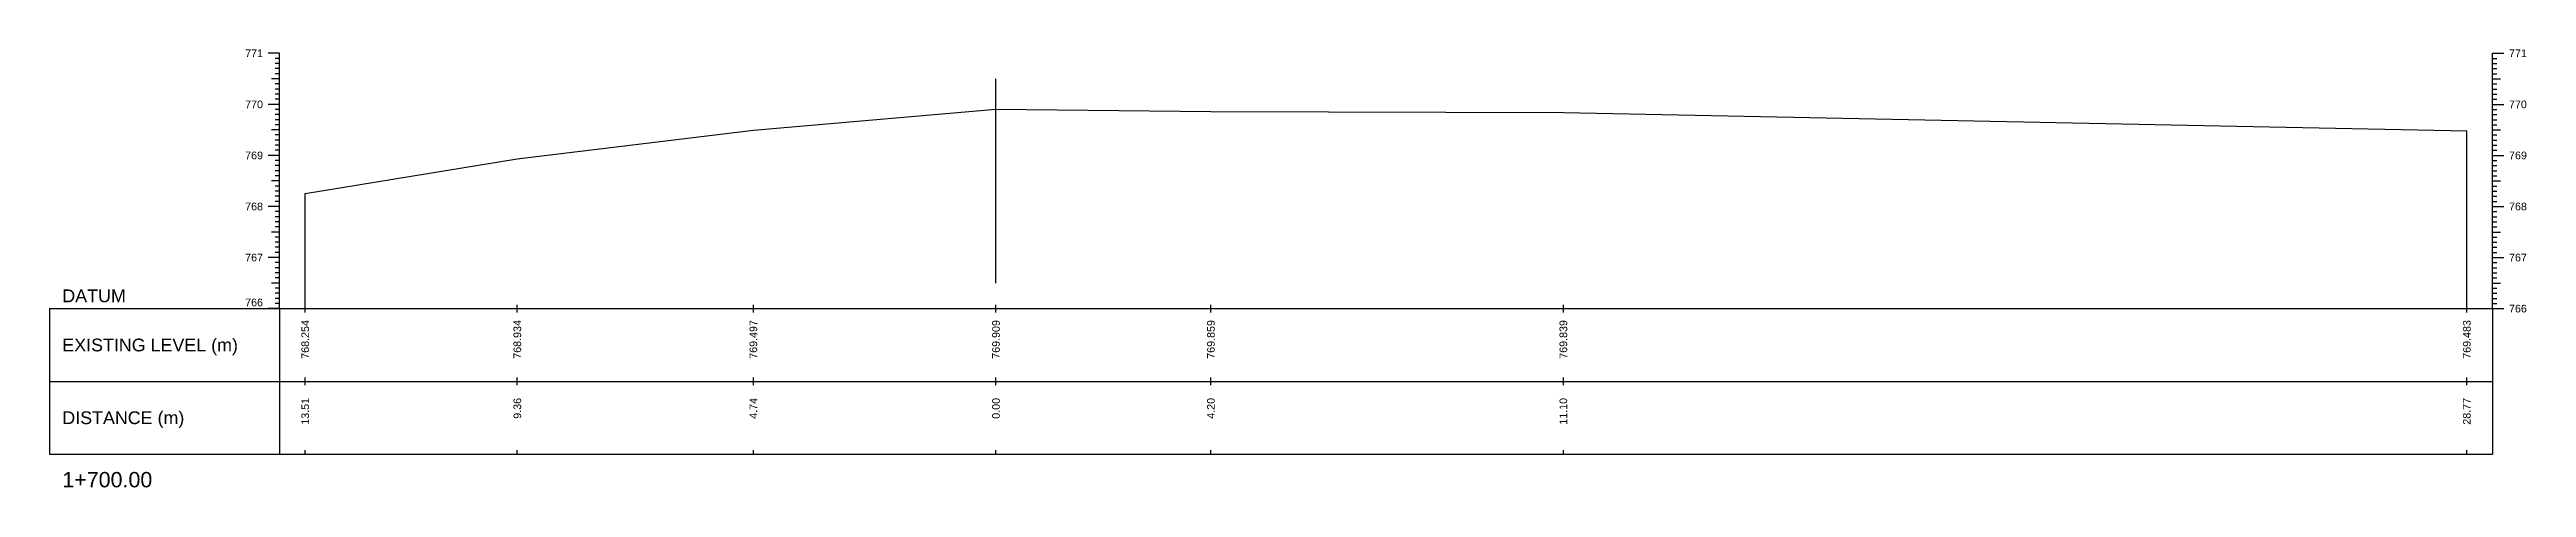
# Model space of a CAD drawing. Header units: millimetres. Extents: x 505 to 14020, y 627 to 6964.
# Drawn here: x 11162.2 to 11646.6, y 5703.6 to 5789.4 of the extents above; entities that cross this region are included whole.
import ezdxf
from ezdxf.enums import TextEntityAlignment as Align

# ---------------------------------------------------------------- set-up
doc = ezdxf.new("R2010")
doc.units = ezdxf.units.MM
for name, color, linetype in [('CL', 4, 'Continuous'), ('CS_Drawing', 7, 'Continuous'), ('GL', 3, 'Continuous')]:
    doc.layers.add(name, color=color, linetype=linetype)
doc.styles.get("Standard").update_dxf_attribs({"font": 'arial.ttf'})

msp = doc.modelspace()

# ---------------------------------------------------------------- texts
at = {"layer": 'CS_Drawing'}
for s, p in [('771', (11203.944, 5788.625)), ('770', (11203.944, 5778.625)), ('769', (11203.944, 5768.625)), ('768', (11203.944, 5758.625)), ('767', (11203.944, 5748.625))]:
    msp.add_text(s, height=1.5, dxfattribs=at).set_placement(p, align=Align.MIDDLE_RIGHT)
for s, height, p in [('771', 1.5, (11643.22, 5788.625)), ('770', 1.5, (11643.22, 5778.625)), ('769', 1.5, (11643.22, 5768.625)), ('768', 1.5, (11643.22, 5758.625)), ('767', 1.5, (11643.22, 5748.625)), ('DATUM', 2.5, (11164.694, 5741.125)), ('766', 1.5, (11643.22, 5738.625)), ('766', 1.5, (11643.22, 5738.625)), ('EXISTING LEVEL (m)', 2.5, (11164.694, 5731.5)), ('DISTANCE (m)', 2.5, (11164.694, 5717.25)), ('1+700.00', 3, (11164.694, 5705.125))]:
    msp.add_text(s, height=height, dxfattribs=at).set_placement(p, align=Align.MIDDLE_LEFT)
msp.add_text('766', height=1.5, dxfattribs=at).set_placement((11203.944, 5739.075), align=Align.RIGHT)
for s, p in [('768.254', (11212.194, 5736.375)), ('768.934', (11253.685, 5736.375)), ('769.497', (11299.849, 5736.375)), ('769.909', (11347.293, 5736.375)), ('769.859', (11389.333, 5736.375)), ('769.839', (11458.265, 5736.375)), ('769.483', (11634.97, 5736.375)), ('13.51', (11212.194, 5721.125)), ('9.36', (11253.685, 5721.125)), ('4.74', (11299.849, 5721.125)), ('0.00', (11347.293, 5721.125)), ('4.20', (11389.333, 5721.125)), ('11.10', (11458.265, 5721.125)), ('28.77', (11634.97, 5721.125))]:
    msp.add_text(s, height=1.5, rotation=90, dxfattribs=at).set_placement(p, align=Align.MIDDLE_RIGHT)

# ---------------------------------------------------------------- linework, layer by layer
at = {"layer": 'CL', "ltscale": 10}
msp.add_line((11347.294, 5743.625), (11347.294, 5783.625), dxfattribs=at)
at = {"layer": 'CS_Drawing'}
for p, q in [((11207.194, 5788.625), (11204.944, 5788.625)), ((11207.194, 5788.625), (11205.619, 5788.625)), ((11207.194, 5788.625), (11206.294, 5788.625)), ((11207.194, 5787.625), (11206.294, 5787.625)), ((11207.194, 5786.625), (11206.294, 5786.625)), ((11207.194, 5785.625), (11206.294, 5785.625)), ((11207.194, 5784.625), (11206.294, 5784.625)), ((11207.194, 5738.625), (11207.194, 5788.625)), ((11639.97, 5788.625), (11642.22, 5788.625)), ((11639.97, 5788.625), (11641.545, 5788.625)), ((11639.97, 5788.625), (11640.87, 5788.625)), ((11639.97, 5738.625), (11639.97, 5788.625)), ((11639.97, 5787.625), (11640.87, 5787.625)), ((11639.97, 5786.625), (11640.87, 5786.625)), ((11639.97, 5785.625), (11640.87, 5785.625)), ((11639.97, 5784.625), (11640.87, 5784.625)), ((11207.194, 5783.625), (11205.619, 5783.625)), ((11207.194, 5783.625), (11206.294, 5783.625)), ((11207.194, 5782.625), (11206.294, 5782.625)), ((11207.194, 5781.625), (11206.294, 5781.625)), ((11207.194, 5780.625), (11206.294, 5780.625)), ((11207.194, 5779.625), (11206.294, 5779.625)), ((11639.97, 5783.625), (11641.545, 5783.625)), ((11639.97, 5783.625), (11640.87, 5783.625)), ((11639.97, 5782.625), (11640.87, 5782.625)), ((11639.97, 5781.625), (11640.87, 5781.625)), ((11639.97, 5780.625), (11640.87, 5780.625)), ((11639.97, 5779.625), (11640.87, 5779.625)), ((11207.194, 5778.625), (11204.944, 5778.625)), ((11207.194, 5778.625), (11205.619, 5778.625)), ((11207.194, 5778.625), (11206.294, 5778.625)), ((11207.194, 5777.625), (11206.294, 5777.625)), ((11207.194, 5776.625), (11206.294, 5776.625)), ((11207.194, 5775.625), (11206.294, 5775.625)), ((11207.194, 5774.625), (11206.294, 5774.625)), ((11639.97, 5778.625), (11642.22, 5778.625)), ((11639.97, 5778.625), (11641.545, 5778.625)), ((11639.97, 5778.625), (11640.87, 5778.625)), ((11639.97, 5777.625), (11640.87, 5777.625)), ((11639.97, 5776.625), (11640.87, 5776.625)), ((11639.97, 5775.625), (11640.87, 5775.625)), ((11639.97, 5774.625), (11640.87, 5774.625)), ((11207.194, 5773.625), (11205.619, 5773.625)), ((11207.194, 5773.625), (11206.294, 5773.625)), ((11207.194, 5772.625), (11206.294, 5772.625)), ((11207.194, 5771.625), (11206.294, 5771.625)), ((11207.194, 5770.625), (11206.294, 5770.625)), ((11634.97, 5738.625), (11634.97, 5773.455)), ((11639.97, 5773.625), (11641.545, 5773.625)), ((11639.97, 5773.625), (11640.87, 5773.625)), ((11639.97, 5772.625), (11640.87, 5772.625)), ((11639.97, 5771.625), (11640.87, 5771.625)), ((11639.97, 5770.625), (11640.87, 5770.625)), ((11207.194, 5768.625), (11204.944, 5768.625)), ((11207.194, 5768.625), (11205.619, 5768.625)), ((11207.194, 5769.625), (11206.294, 5769.625)), ((11207.194, 5768.625), (11206.294, 5768.625)), ((11207.194, 5767.625), (11206.294, 5767.625)), ((11207.194, 5766.625), (11206.294, 5766.625)), ((11207.194, 5765.625), (11206.294, 5765.625)), ((11639.97, 5769.625), (11640.87, 5769.625)), ((11639.97, 5768.625), (11642.22, 5768.625)), ((11639.97, 5768.625), (11641.545, 5768.625)), ((11639.97, 5768.625), (11640.87, 5768.625)), ((11639.97, 5767.625), (11640.87, 5767.625)), ((11639.97, 5766.625), (11640.87, 5766.625)), ((11639.97, 5765.625), (11640.87, 5765.625)), ((11207.194, 5763.625), (11205.619, 5763.625)), ((11207.194, 5764.625), (11206.294, 5764.625)), ((11207.194, 5763.625), (11206.294, 5763.625)), ((11207.194, 5762.625), (11206.294, 5762.625)), ((11207.194, 5761.625), (11206.294, 5761.625)), ((11207.194, 5760.625), (11206.294, 5760.625)), ((11212.194, 5738.625), (11212.194, 5761.165)), ((11639.97, 5764.625), (11640.87, 5764.625)), ((11639.97, 5763.625), (11641.545, 5763.625)), ((11639.97, 5763.625), (11640.87, 5763.625)), ((11639.97, 5762.625), (11640.87, 5762.625)), ((11639.97, 5761.625), (11640.87, 5761.625)), ((11639.97, 5760.625), (11640.87, 5760.625)), ((11207.194, 5758.625), (11204.944, 5758.625)), ((11207.194, 5758.625), (11205.619, 5758.625)), ((11207.194, 5759.625), (11206.294, 5759.625)), ((11207.194, 5758.625), (11206.294, 5758.625)), ((11207.194, 5757.625), (11206.294, 5757.625)), ((11207.194, 5756.625), (11206.294, 5756.625)), ((11207.194, 5755.625), (11206.294, 5755.625)), ((11639.97, 5759.625), (11640.87, 5759.625)), ((11639.97, 5758.625), (11642.22, 5758.625)), ((11639.97, 5758.625), (11641.545, 5758.625)), ((11639.97, 5758.625), (11640.87, 5758.625)), ((11639.97, 5757.625), (11640.87, 5757.625)), ((11639.97, 5756.625), (11640.87, 5756.625)), ((11639.97, 5755.625), (11640.87, 5755.625)), ((11207.194, 5753.625), (11205.619, 5753.625)), ((11207.194, 5754.625), (11206.294, 5754.625)), ((11207.194, 5753.625), (11206.294, 5753.625)), ((11207.194, 5752.625), (11206.294, 5752.625)), ((11207.194, 5751.625), (11206.294, 5751.625)), ((11207.194, 5750.625), (11206.294, 5750.625)), ((11639.97, 5754.625), (11640.87, 5754.625)), ((11639.97, 5753.625), (11641.545, 5753.625)), ((11639.97, 5753.625), (11640.87, 5753.625)), ((11639.97, 5752.625), (11640.87, 5752.625)), ((11639.97, 5751.625), (11640.87, 5751.625)), ((11639.97, 5750.625), (11640.87, 5750.625)), ((11207.194, 5748.625), (11204.944, 5748.625)), ((11207.194, 5748.625), (11205.619, 5748.625)), ((11207.194, 5749.625), (11206.294, 5749.625)), ((11207.194, 5748.625), (11206.294, 5748.625)), ((11207.194, 5747.625), (11206.294, 5747.625)), ((11207.194, 5746.625), (11206.294, 5746.625)), ((11207.194, 5745.625), (11206.294, 5745.625)), ((11639.97, 5749.625), (11640.87, 5749.625)), ((11639.97, 5748.625), (11642.22, 5748.625)), ((11639.97, 5748.625), (11641.545, 5748.625)), ((11639.97, 5748.625), (11640.87, 5748.625)), ((11639.97, 5747.625), (11640.87, 5747.625)), ((11639.97, 5746.625), (11640.87, 5746.625)), ((11639.97, 5745.625), (11640.87, 5745.625)), ((11207.194, 5743.625), (11205.619, 5743.625)), ((11207.194, 5744.625), (11206.294, 5744.625)), ((11207.194, 5743.625), (11206.294, 5743.625)), ((11207.194, 5742.625), (11206.294, 5742.625)), ((11207.194, 5741.625), (11206.294, 5741.625)), ((11207.194, 5740.625), (11206.294, 5740.625)), ((11639.97, 5744.625), (11640.87, 5744.625)), ((11639.97, 5743.625), (11641.545, 5743.625)), ((11639.97, 5743.625), (11640.87, 5743.625)), ((11639.97, 5742.625), (11640.87, 5742.625)), ((11639.97, 5741.625), (11640.87, 5741.625)), ((11639.97, 5740.625), (11640.87, 5740.625)), ((11162.194, 5738.625), (11207.194, 5738.625)), ((11162.194, 5738.625), (11162.194, 5710.125)), ((11207.194, 5738.625), (11204.944, 5738.625)), ((11207.194, 5738.625), (11205.619, 5738.625)), ((11207.194, 5739.625), (11206.294, 5739.625)), ((11207.194, 5738.625), (11206.294, 5738.625)), ((11207.194, 5738.625), (11639.97, 5738.625)), ((11207.194, 5738.625), (11207.194, 5710.125)), ((11212.194, 5737.875), (11212.194, 5739.375)), ((11253.685, 5737.875), (11253.685, 5739.375)), ((11299.849, 5737.875), (11299.849, 5739.375)), ((11347.293, 5737.875), (11347.293, 5739.375)), ((11389.333, 5737.875), (11389.333, 5739.375)), ((11458.265, 5737.875), (11458.265, 5739.375)), ((11634.97, 5737.875), (11634.97, 5739.375)), ((11639.97, 5739.625), (11640.87, 5739.625)), ((11639.97, 5738.625), (11642.22, 5738.625)), ((11639.97, 5738.625), (11641.545, 5738.625)), ((11639.97, 5738.625), (11640.87, 5738.625)), ((11639.97, 5738.625), (11639.97, 5710.125)), ((11162.194, 5724.375), (11207.194, 5724.375)), ((11207.194, 5724.375), (11639.97, 5724.375)), ((11207.194, 5724.375), (11639.97, 5724.375)), ((11212.194, 5723.625), (11212.194, 5725.125)), ((11253.685, 5723.625), (11253.685, 5725.125)), ((11299.849, 5723.625), (11299.849, 5725.125)), ((11347.293, 5723.625), (11347.293, 5725.125)), ((11389.333, 5723.625), (11389.333, 5725.125)), ((11458.265, 5723.625), (11458.265, 5725.125)), ((11634.97, 5723.625), (11634.97, 5725.125)), ((11162.194, 5710.125), (11207.194, 5710.125)), ((11207.194, 5710.125), (11639.97, 5710.125)), ((11212.194, 5710.125), (11212.194, 5710.875)), ((11253.685, 5710.125), (11253.685, 5710.875)), ((11299.849, 5710.125), (11299.849, 5710.875)), ((11347.293, 5710.125), (11347.293, 5710.875)), ((11389.333, 5710.125), (11389.333, 5710.875)), ((11458.265, 5710.125), (11458.265, 5710.875)), ((11634.97, 5710.125), (11634.97, 5710.875))]:
    msp.add_line(p, q, dxfattribs=at)
at = {"layer": 'GL'}
msp.add_lwpolyline([(11212.194, 5761.165), (11253.685, 5767.965), (11299.849, 5773.595), (11347.293, 5777.715), (11389.333, 5777.215), (11458.265, 5777.015), (11634.97, 5773.455)], dxfattribs=at)

msp.set_redraw_order([(e.dxf.handle, doc.entitydb.next_handle()) for e in msp.query("TEXT MTEXT ATTDEF DIMENSION ARC_DIMENSION")])  # texts and dimensions are drawn at this point

doc.saveas('drawing.dxf')
